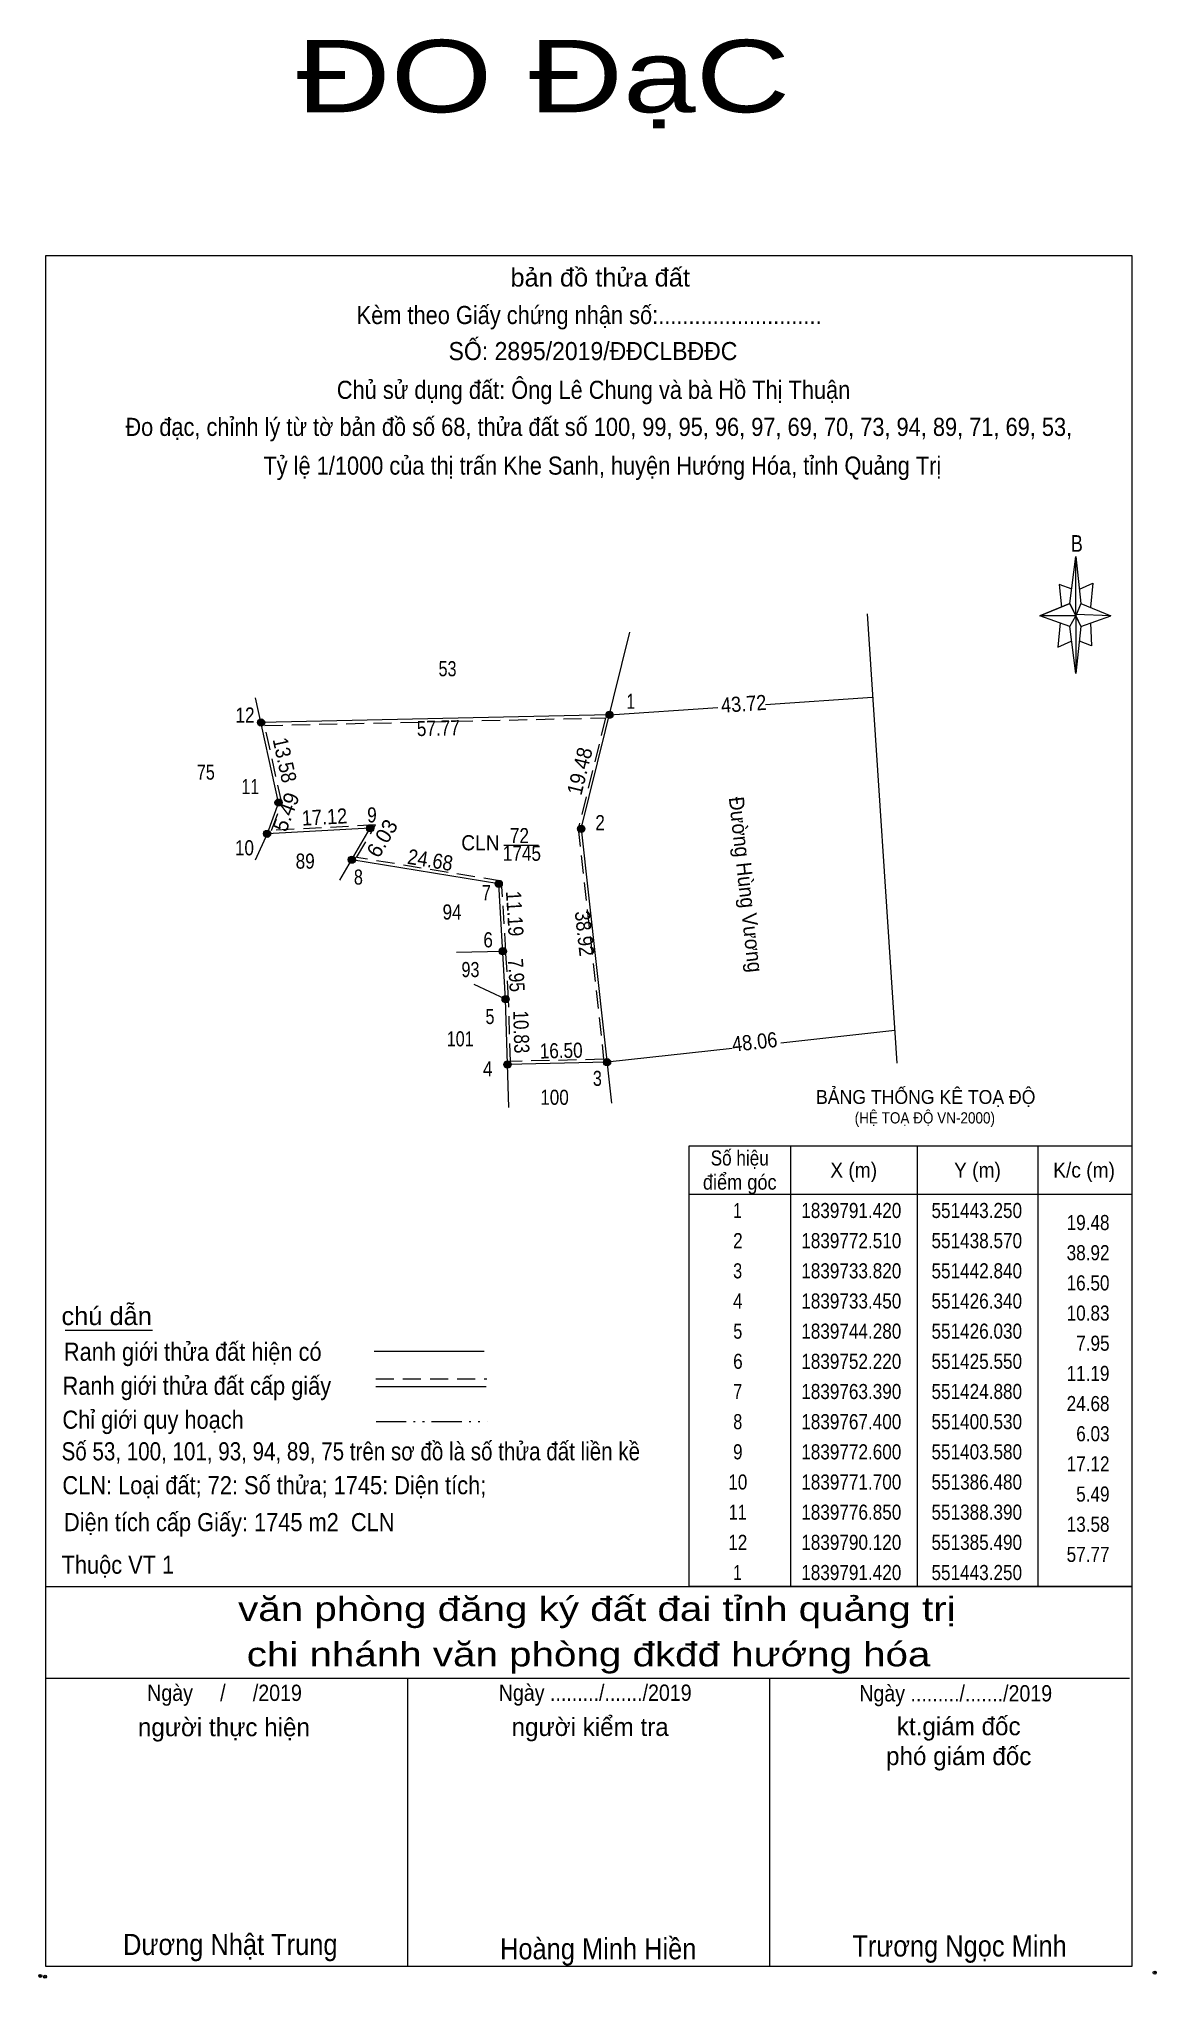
# Model space of a CAD drawing. Header units: metres. Extents: x 550018 to 551614, y 1839052 to 1839808.
# Drawn here: x 550873 to 551058.2, y 1839052.5 to 1839373.9 of the extents above; entities that cross this region are included whole.
import ezdxf
from ezdxf.enums import TextEntityAlignment as Align

# ---------------------------------------------------------------- set-up
doc = ezdxf.new("R2010")
doc.units = ezdxf.units.M
doc.header["$PDMODE"] = 32
doc.header["$PDSIZE"] = 0.5
for name, pattern in [('DASH_DOUBLE_DOT', [9.2, 5, -1.2, 0.3, -1.2, 0.3, -1.2]), ('DOTTED', [1.5, 0.3, -1.2]), ('MEDIUM_DASHED', [4.5, 3, -1.5])]:
    doc.linetypes.add(name, pattern=pattern)
for name, color, linetype, lineweight in [('1', 7, 'DOTTED', 13), ('17', 7, 'Continuous', 13), ('2', 7, 'Continuous', 13), ('5', 7, 'Continuous', 13), ('6', 7, 'Continuous', 13), ('63', 7, 'Continuous', 13)]:
    doc.layers.add(name, color=color, linetype=linetype, lineweight=lineweight)

msp = doc.modelspace()

# ---------------------------------------------------------------- texts
at = {"layer": '1'}
for s, width, p in [('53', 0.8, (550940.74, 1839268.25)), ('75', 0.8, (550900.67, 1839251.11)), ('CLN', 0.95, (550946.195, 1839239.4)), ('72', 0.85, (550952.66, 1839240.59)), ('89', 0.85, (550917.145, 1839236.36)), ('1745', 0.85, (550953.07, 1839237.66)), ('94', 0.85, (550941.495, 1839227.93)), ('93', 0.8, (550944.54, 1839218.39)), ('101', 0.8, (550942.835, 1839206.91)), ('100', 0.85, (550958.475, 1839197.22))]:
    msp.add_text(s, height=2.5, dxfattribs=dict(at, width=width)).set_placement(p, align=Align.CENTER)
for s, height, width, p in [('BẢNG THỐNG KÊ TOẠ ĐỘ ', 2.3, 0.95, (551001.83, 1839197.37)), ('(HỆ TOẠ ĐỘ VN-2000)', 1.86, 0.9, (551008.23, 1839194.13))]:
    msp.add_text(s, height=height, dxfattribs=dict(at, width=width)).set_placement(p)
at = {"layer": '5'}
for s, height, width, p in [('ĐO ĐạC', 12, 1.35, (550956.6, 1839361.72)), ('bản đồ thửa đất', 3, 1.05, (550966.05, 1839332.84)), ('Kèm theo Giấy chứng nhận số:...........................', 3, 0.9, (550964.21, 1839326.62)), ('SỐ: 2895/2019/ĐĐCLBĐĐC', 3, 0.95, (550964.85, 1839320.64)), ('Chủ sử dụng đất: Ông Lê Chung và bà Hồ Thị Thuận', 3, 0.9, (550964.945, 1839314.22)), ('Đo đạc, chỉnh lý từ tờ bản đồ số 68, thửa đất số 100, 99, 95, 96, 97, 69, 70, 73, 94, 89, 71, 69, 53,', 3, 0.9, (550965.81, 1839308.08)), ('Tỷ lệ 1/1000 của thị trấn Khe Sanh, huyện Hướng Hóa, tỉnh Quảng Trị', 3, 0.9, (550966.405, 1839301.66)), ('B', 2.755, 0.8, (551045.07, 1839288.88)), ('văn phòng đăng ký đất đai tỉnh quảng trị', 4, 1.25, (550965.5, 1839111.68)), ('chi nhánh văn phòng đkđđ hướng hóa', 4, 1.25, (550964.12, 1839104.16)), ('Ngày     /     /2019', 2.7, 0.9, (550903.77, 1839098.42)), ('Ngày ........./......./2019', 2.7, 0.9, (550965.22, 1839098.44)), ('Ngày ........./......./2019', 2.7, 0.9, (551024.98, 1839098.34)), ('Dương Nhật Trung', 3.5, 0.9, (550904.73, 1839056.32)), ('Hoàng Minh Hiền', 3.5, 0.9, (550965.72, 1839055.6)), ('Trương Ngọc Minh', 3.5, 0.9, (551025.61, 1839056.06))]:
    msp.add_text(s, height=height, dxfattribs=dict(at, width=width)).set_placement(p, align=Align.CENTER)
for s, p in [('người thực hiện', (550903.67, 1839092.58)), ('người kiểm tra', (550964.38, 1839092.62)), ('kt.giám đốc', (551025.48, 1839092.74)), ('phó giám đốc', (551025.48, 1839087.79))]:
    msp.add_text(s, height=3, dxfattribs=at).set_placement(p, align=Align.CENTER)
at = {"layer": '6'}
for s, width, p in [('chú dẫn', 1.05, (550876.74, 1839160.72)), ('Ranh giới thửa đất hiện có ', 0.9, (550877.14, 1839154.8)), ('Ranh giới thửa đất cấp giấy', 0.9, (550876.92, 1839149.16)), ('Chỉ giới quy hoạch', 0.9, (550876.9, 1839143.54)), ('Số 53, 100, 101, 93, 94, 89, 75 trên sơ đồ là số thửa đất liền kề', 0.85, (550876.76, 1839138.3)), ('CLN: Loại đất; 72: Số thửa; 1745: Diện tích;', 0.9, (550876.9, 1839132.68)), ('Diện tích cấp Giấy: 1745 m2  CLN', 0.9, (550877.16, 1839126.56)), ('Thuộc VT 1', 0.9, (550876.76, 1839119.5))]:
    msp.add_text(s, height=3, dxfattribs=dict(at, width=width)).set_placement(p)
at = {"layer": '63'}
for s, width, p in [(' 1', 0.75, (550971.82, 1839262.85)), (' 12', 0.85, (550908.75, 1839260.57)), (' 11', 0.8, (550909.53, 1839248.71)), (' 9', 0.85, (550929, 1839244.02)), (' 2', 0.85, (550966.82, 1839242.74)), (' 10', 0.85, (550908.65, 1839238.57)), (' 8', 0.8, (550926.71, 1839233.72)), (' 7', 0.8, (550947.92, 1839231.13)), (' 6', 0.85, (550948.26, 1839223.32)), (' 5', 0.8, (550948.52, 1839210.61)), (' 4', 0.85, (550948.19, 1839201.95)), (' 3', 0.8, (550966.32, 1839200.36)), ('19.48', 0.85, (551050.48, 1839176.46)), ('38.92', 0.85, (551050.48, 1839171.46)), ('16.50', 0.85, (551050.47, 1839166.46)), ('10.83', 0.85, (551050.48, 1839161.46)), ('7.95', 0.85, (551050.49, 1839156.46)), ('11.19', 0.85, (551050.47, 1839151.46)), ('24.68', 0.85, (551050.48, 1839146.46)), ('6.03', 0.85, (551050.49, 1839141.46)), ('17.12', 0.85, (551050.48, 1839136.46)), ('5.49', 0.85, (551050.48, 1839131.46)), ('13.58', 0.85, (551050.48, 1839126.46)), ('57.77', 0.85, (551050.48, 1839121.46))]:
    msp.add_text(s, height=2.5, dxfattribs=dict(at, width=width)).set_placement(p, align=Align.RIGHT)
for s, rotation, width, p in [('43.72', 3.817, 0.9, (550989.917, 1839262.447)), ('57.77', 1.289, 0.85, (550939.232, 1839258.401)), ('13.58', 282.327, 0.9, (550912.535, 1839254.097)), ('19.48', 76.099, 0.95, (550963.867, 1839252.235)), ('Đường Hùng Vương', 276.295, 0.95, (550988.965, 1839233.597)), ('17.12', 3.013, 0.9, (550920.404, 1839243.684)), ('24.68', 350.648, 0.9, (550937.682, 1839236.574)), ('11.19', 273.433, 0.9, (550950.641, 1839228.83)), ('38.92', 276.298, 0.9, (550962.233, 1839225.477)), ('7.95', 273.46, 0.85, (550950.902, 1839218.63)), ('10.83', 271.64, 0.85, (550951.723, 1839209.271)), ('16.50', 1.285, 0.85, (550959.607, 1839204.962)), ('48.06', 6.307, 0.9, (550991.783, 1839206.424))]:
    msp.add_text(s, height=2.5, rotation=rotation, dxfattribs=dict(at, width=width)).set_placement(p, align=Align.CENTER)
for s, rotation, p in [('5.49', 69.652, (550915.133, 1839245.325)), ('6.03', 59.607, (550930.984, 1839240.758))]:
    msp.add_text(s, height=2.5, rotation=rotation, dxfattribs=at).set_placement(p, align=Align.CENTER)
for s, width, p in [('Số hiệu', 0.85, (550989.18, 1839187.16)), ('X (m)', 0.95, (551008.07, 1839185.16)), ('Y (m)', 0.95, (551028.585, 1839185.16)), ('K/c (m)', 0.95, (551046.26, 1839185.16)), ('điểm góc', 0.9, (550989.18, 1839183.16)), (' 1', 0.75, (550988.465, 1839178.46)), ('1839791.420', 0.85, (551007.67, 1839178.46)), ('551443.250', 0.85, (551028.475, 1839178.46)), (' 2', 0.85, (550988.48, 1839173.46)), ('1839772.510', 0.85, (551007.67, 1839173.46)), ('551438.570', 0.85, (551028.475, 1839173.46)), (' 3', 0.8, (550988.46, 1839168.46)), ('1839733.820', 0.85, (551007.67, 1839168.46)), ('551442.840', 0.85, (551028.475, 1839168.46)), (' 4', 0.85, (550988.465, 1839163.46)), ('1839733.450', 0.85, (551007.67, 1839163.46)), ('551426.340', 0.85, (551028.475, 1839163.46)), (' 5', 0.8, (550988.48, 1839158.46)), ('1839744.280', 0.85, (551007.67, 1839158.46)), ('551426.030', 0.85, (551028.475, 1839158.46)), (' 6', 0.85, (550988.48, 1839153.46)), ('1839752.220', 0.85, (551007.67, 1839153.46)), ('551425.550', 0.85, (551028.475, 1839153.46)), (' 7', 0.8, (550988.48, 1839148.46)), ('1839763.390', 0.85, (551007.67, 1839148.46)), ('551424.880', 0.85, (551028.475, 1839148.46)), (' 8', 0.8, (550988.48, 1839143.46)), ('1839767.400', 0.85, (551007.67, 1839143.46)), ('551400.530', 0.85, (551028.475, 1839143.46)), (' 9', 0.85, (550988.465, 1839138.46)), ('1839772.600', 0.85, (551007.67, 1839138.46)), ('551403.580', 0.85, (551028.475, 1839138.46)), (' 10', 0.85, (550988.465, 1839133.46)), ('1839771.700', 0.85, (551007.67, 1839133.46)), ('551386.480', 0.85, (551028.475, 1839133.46)), (' 11', 0.8, (550988.465, 1839128.46)), ('1839776.850', 0.85, (551007.67, 1839128.46)), ('551388.390', 0.85, (551028.475, 1839128.46)), (' 12', 0.85, (550988.46, 1839123.46)), ('1839790.120', 0.85, (551007.67, 1839123.46)), ('551385.490', 0.85, (551028.475, 1839123.46)), (' 1', 0.75, (550988.465, 1839118.46)), ('1839791.420', 0.85, (551007.67, 1839118.46)), ('551443.250', 0.85, (551028.475, 1839118.46))]:
    msp.add_text(s, height=2.5, dxfattribs=dict(at, width=width)).set_placement(p, align=Align.CENTER)

# ---------------------------------------------------------------- hatches: boundary and pattern name
at = {"layer": '2'}
for points in [[(550910.43, 1839260.57, 1), (550909.23, 1839260.57, 1)], [(550968.19, 1839261.87, 1), (550966.99, 1839261.87, 1)], [(550913.33, 1839247.3, 1), (550912.13, 1839247.3, 1)], [(550911.42, 1839242.15, 1), (550910.22, 1839242.15, 1)], [(550928.52, 1839243.05, 1), (550927.32, 1839243.05, 1)], [(550963.51, 1839242.96, 1), (550962.31, 1839242.96, 1)], [(550925.47, 1839237.85, 1), (550924.27, 1839237.85, 1)], [(550949.82, 1839233.84, 1), (550948.62, 1839233.84, 1)], [(550950.49, 1839222.67, 1), (550949.29, 1839222.67, 1)], [(550950.97, 1839214.73, 1), (550949.77, 1839214.73, 1)], [(550951.28, 1839203.9, 1), (550950.08, 1839203.9, 1)], [(550967.78, 1839204.27, 1), (550966.58, 1839204.27, 1)]]:
    msp.add_hatch(color=256, dxfattribs=at).paths.add_polyline_path(points)

# ---------------------------------------------------------------- linework, layer by layer
at = {"layer": '17'}
msp.add_line((550877.36, 1839159.9), (550891.84, 1839159.9), dxfattribs=at)
at = {"layer": '2'}
for p, q in [((551010.29, 1839278.61), (551015.24, 1839204.13)), ((550962.91, 1839242.96), (550970.98, 1839275.58)), ((550912.73, 1839247.3), (550908.93, 1839264.68)), ((550967.59, 1839261.87), (550909.83, 1839260.57)), ((550912.73, 1839247.3), (550910.82, 1839242.15)), ((550962.91, 1839242.96), (550967.93, 1839197.49)), ((550949.22, 1839233.84), (550924.87, 1839237.85)), ((551014.88, 1839209.54), (550995.97, 1839207.45)), ((550987.92, 1839206.56), (550967.18, 1839204.27)), ((550967.18, 1839204.27), (550950.68, 1839203.9))]:
    msp.add_line(p, q, dxfattribs=at)
at = {"layer": '2', "linetype": 'MEDIUM_DASHED'}
msp.add_lwpolyline([(550966.95, 1839261.36), (550962.4, 1839242.99), (550966.62, 1839204.76), (550951.17, 1839204.41), (550950.87, 1839214.75), (550950.39, 1839222.7), (550949.7, 1839234.27), (550925.67, 1839238.23), (550928.82, 1839243.6), (550911.55, 1839242.69), (550913.25, 1839247.26), (550910.45, 1839260.08)], close=True, dxfattribs=at)
at = {"layer": '2'}
for points in [[(550922.86, 1839234.44), (550927.92, 1839243.05), (550910.82, 1839242.15)], [(550950.89, 1839196.8), (550950.37, 1839214.73), (550949.22, 1839233.84)]]:
    msp.add_lwpolyline(points, dxfattribs=at)
for centre in [(550909.83, 1839260.57), (550967.59, 1839261.87), (550912.73, 1839247.3), (550910.82, 1839242.15), (550927.92, 1839243.05), (550962.91, 1839242.96), (550924.87, 1839237.85), (550949.22, 1839233.84), (550949.89, 1839222.67), (550950.37, 1839214.73), (550950.68, 1839203.9), (550967.18, 1839204.27)]:
    msp.add_circle(centre, 0.6, dxfattribs=at)
at = {"layer": '5'}
for p, q in [((551043.91, 1839280.28), (551044.91, 1839288.08)), ((551045.71, 1839280.28), (551050.71, 1839278.28)), ((551043.91, 1839276.48), (551038.91, 1839278.28)), ((551047.31, 1839277.08), (551047.51, 1839273.28)), ((551045.71, 1839276.48), (551044.91, 1839268.68)), ((551047.51, 1839273.28), (551045.51, 1839274.08)), ((550874.17, 1839117.4), (551054.17, 1839117.4)), ((550874.17, 1839102.2), (551053.77, 1839102.2)), ((550874.17, 1839102.2), (551053.77, 1839102.2)), ((550874.17, 1839102.2), (551053.77, 1839102.2)), ((550934.17, 1839054.4), (550934.17, 1839102.2)), ((550994.17, 1839054.4), (550994.17, 1839102.2))]:
    msp.add_line(p, q, dxfattribs=at)
for points in [[(550874.17, 1839338), (551054.17, 1839338), (551054.17, 1839054.4), (550874.17, 1839054.4)], [(551044.91, 1839288.08), (551045.71, 1839280.28), (551044.91, 1839278.28)], [(551044.91, 1839278.28), (551038.91, 1839278.28), (551043.91, 1839280.28), (551045.71, 1839276.48), (551050.71, 1839278.28), (551044.91, 1839278.48)], [(551044.91, 1839278.28), (551044.91, 1839268.68), (551043.91, 1839276.48)]]:
    msp.add_lwpolyline(points, close=True, dxfattribs=at)
for points in [[(551044.31, 1839282.68), (551042.11, 1839283.48), (551042.51, 1839279.68)], [(551045.51, 1839282.68), (551047.71, 1839283.68), (551047.31, 1839279.68)], [(551044.91, 1839278.28), (551043.91, 1839280.28), (551038.91, 1839278.28)], [(551042.31, 1839277.08), (551041.91, 1839273.08), (551044.11, 1839274.08)], [(551044.91, 1839278.28), (551045.71, 1839276.48), (551050.71, 1839278.28)], [(551054.17, 1839054.4), (550874.17, 1839054.4), (550874.17, 1839102.2)]]:
    msp.add_lwpolyline(points, dxfattribs=at)
for p in [(550873.23, 1839052.86), (550874.03, 1839052.72)]:
    msp.add_point(p, dxfattribs=at)
at = {"layer": '6'}
for p, q in [((550928.56, 1839156.42), (550946.84, 1839156.42)), ((550928.84, 1839150.56), (550947.12, 1839150.56))]:
    msp.add_line(p, q, dxfattribs=at)
at = {"layer": '6', "linetype": 'MEDIUM_DASHED'}
msp.add_line((550928.84, 1839151.8), (550947.24, 1839151.8), dxfattribs=at)
at = {"layer": '6'}
msp.add_point((551057.97, 1839053.4), dxfattribs=at)
at = {"layer": '63'}
for p, q in [((550993.43, 1839263.59), (551011.21, 1839264.78)), ((550967.59, 1839261.87), (550985.54, 1839263.07)), ((550910.82, 1839242.15), (550908.87, 1839237.78)), ((550950.09, 1839240.23), (550955.84, 1839240.23)), ((550942.22, 1839222.5), (550949.89, 1839222.67)), ((550950.37, 1839214.73), (550945.15, 1839217.16)), ((550997.57, 1839190.4), (550997.57, 1839117.4)), ((551018.57, 1839190.4), (551018.57, 1839117.4)), ((551038.57, 1839190.4), (551038.57, 1839117.4)), ((550980.77, 1839182.4), (551054.17, 1839182.4))]:
    msp.add_line(p, q, dxfattribs=at)
at = {"layer": '63', "linetype": 'DASH_DOUBLE_DOT'}
msp.add_line((550928.9, 1839144.72), (550947.3, 1839144.72), dxfattribs=at)
at = {"layer": '63'}
msp.add_lwpolyline([(550980.77, 1839190.4), (551054.17, 1839190.4), (551054.17, 1839117.4), (550980.77, 1839117.4)], close=True, dxfattribs=at)

msp.set_redraw_order([(e.dxf.handle, doc.entitydb.next_handle()) for e in msp.query("TEXT MTEXT ATTDEF DIMENSION ARC_DIMENSION")])  # texts and dimensions are drawn at this point

doc.saveas('drawing.dxf')
